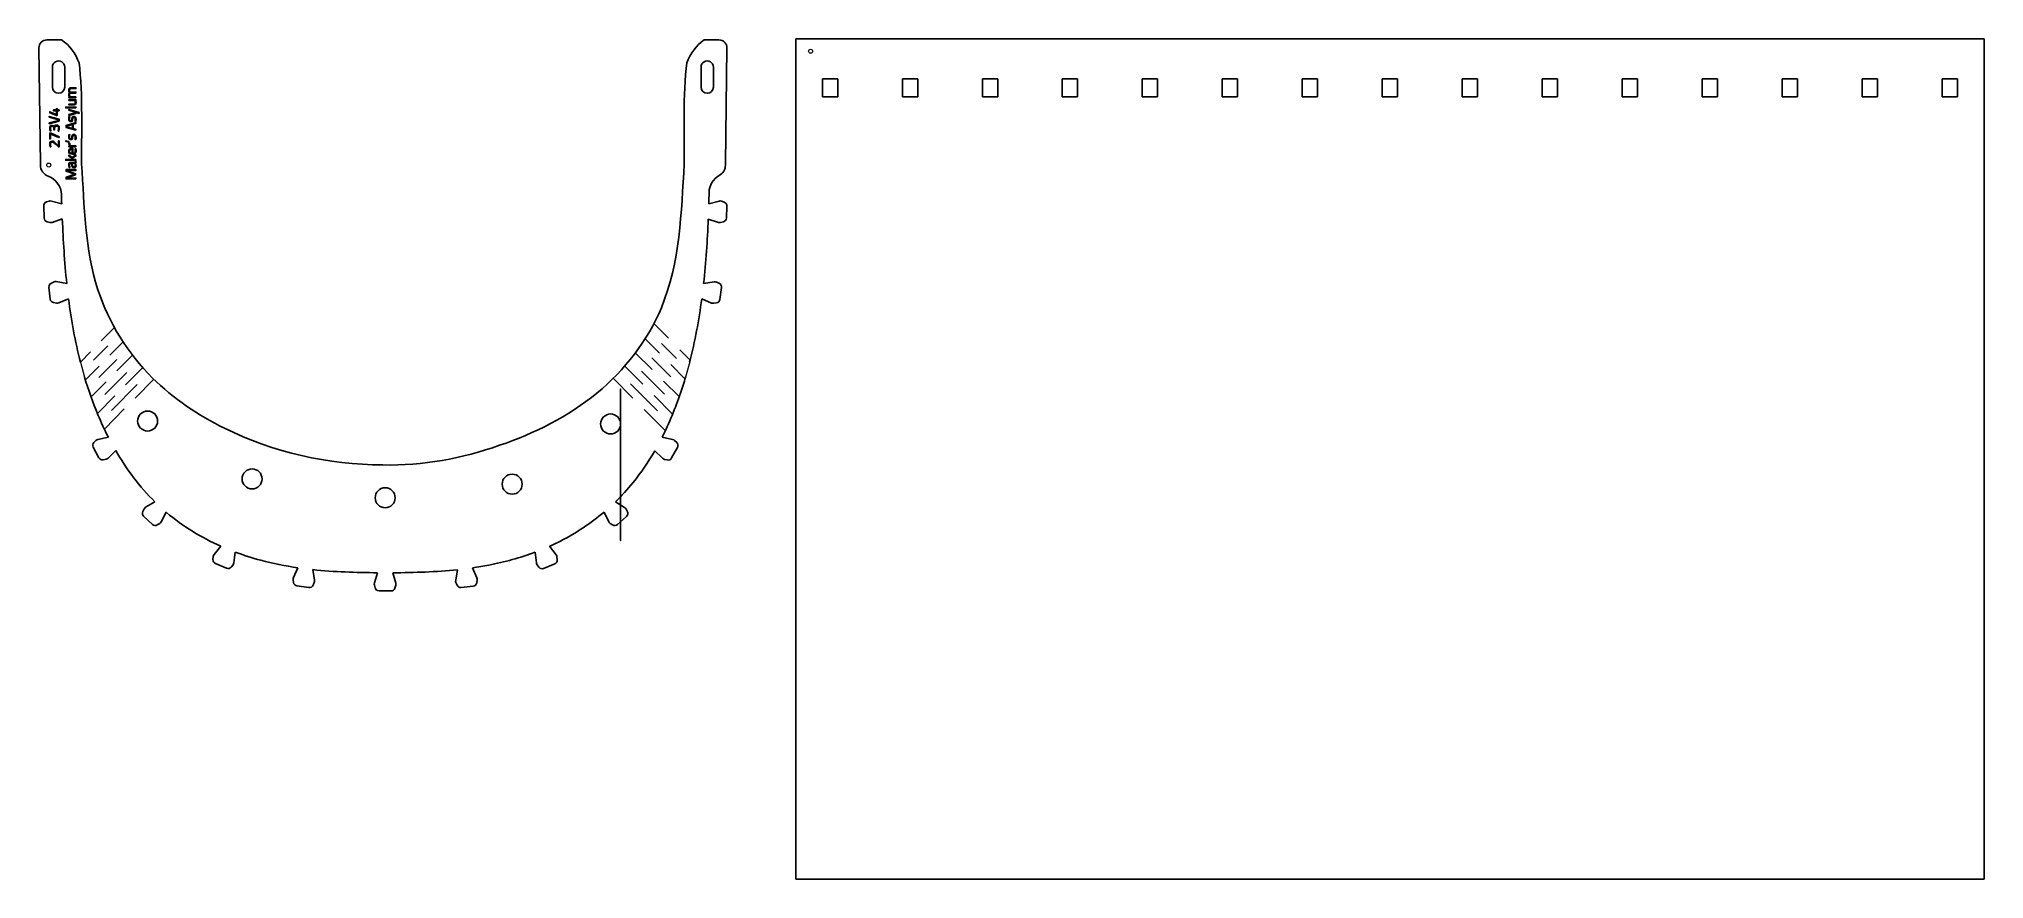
# Model space of a CAD drawing. Header units: millimetres. Extents: x -175 to 311, y -106 to 104.
import ezdxf

# ---------------------------------------------------------------- set-up
doc = ezdxf.new("R2010")
doc.units = ezdxf.units.MM
doc.header["$MEASUREMENT"] = 0
doc.layers.add('Layer 1', color=7, linetype='Continuous')

msp = doc.modelspace()

# ---------------------------------------------------------------- linework, layer by layer
at = {"layer": 'Layer 1', "color": 250, "lineweight": 18}
for centre in [(17.9059, 100.6683), (-172.509, 72.2178)]:
    msp.add_ellipse(centre, major_axis=(0, 0.5), ratio=1, dxfattribs=at)
at = {"layer": 'Layer 1', "lineweight": 25}
for points, knots in [([(-172.9676, 103.4882), (-173.5025, 103.4882), (-174.0152, 103.274), (-174.3909, 102.8933), (-174.3909, 102.8933), (-174.7667, 102.5126), (-174.9744, 101.9972), (-174.9674, 101.4624)], [0, 0, 0, 0, 0.33333333, 0.33333333, 0.33333333, 0.33333333, 1, 1, 1, 1]), ([(-3.0201, 101.4624), (-3.0132, 101.9972), (-3.2208, 102.5126), (-3.5966, 102.8933), (-3.5966, 102.8933), (-3.9724, 103.274), (-4.485, 103.4882), (-5.0199, 103.4882)], [0, 0, 0, 0, 0.33333333, 0.33333333, 0.33333333, 0.33333333, 1, 1, 1, 1]), ([(-168.5005, 96.7068), (-168.5005, 97.2611), (-168.7962, 97.7733), (-169.2762, 98.0504), (-169.2762, 98.0504), (-169.7562, 98.3275), (-170.3476, 98.3275), (-170.8276, 98.0504), (-170.8276, 98.0504), (-171.3076, 97.7733), (-171.6033, 97.2611), (-171.6033, 96.7068)], [0, 0, 0, 0, 0.25, 0.25, 0.25, 0.25, 0.5, 0.5, 0.5, 0.5, 1, 1, 1, 1]), ([(-6.3843, 96.7068), (-6.3843, 97.2611), (-6.68, 97.7733), (-7.16, 98.0504), (-7.16, 98.0504), (-7.64, 98.3275), (-8.2314, 98.3275), (-8.7114, 98.0504), (-8.7114, 98.0504), (-9.1914, 97.7733), (-9.4871, 97.2611), (-9.4871, 96.7068)], [0, 0, 0, 0, 0.25, 0.25, 0.25, 0.25, 0.5, 0.5, 0.5, 0.5, 1, 1, 1, 1]), ([(-171.6033, 91.7068), (-171.6033, 90.85), (-170.9087, 90.1555), (-170.0519, 90.1554), (-170.0519, 90.1554), (-169.1951, 90.1554), (-168.5005, 90.85), (-168.5005, 91.7068)], [0, 0, 0, 0, 0.33333333, 0.33333333, 0.33333333, 0.33333333, 1, 1, 1, 1]), ([(-9.4871, 91.7068), (-9.4871, 90.85), (-8.7925, 90.1555), (-7.9357, 90.1554), (-7.9357, 90.1554), (-7.0789, 90.1554), (-6.3843, 90.85), (-6.3843, 91.7068)], [0, 0, 0, 0, 0.33333333, 0.33333333, 0.33333333, 0.33333333, 1, 1, 1, 1]), ([(-164.2961, 72.4776), (-163.6235, 61.9925), (-163.5053, 51.1056), (-160.2226, 41.0421), (-160.2226, 41.0421), (-157.5369, 32.809), (-152.7331, 25.1271), (-146.5617, 18.9753), (-146.5617, 18.9753), (-141.3492, 13.7795), (-135.161, 9.6752), (-128.5853, 6.431), (-128.5853, 6.431), (-116.3174, 0.3787), (-102.7004, -2.6804), (-88.9938, -2.734)], [0, 0, 0, 0, 0.2, 0.2, 0.2, 0.2, 0.4, 0.4, 0.4, 0.4, 0.6, 0.6, 0.6, 0.6, 1, 1, 1, 1]), ([(-13.6915, 72.4776), (-14.4034, 60.4737), (-14.7439, 47.7499), (-19.4093, 36.5581), (-19.4093, 36.5581), (-22.8332, 28.3445), (-28.5865, 20.956), (-35.5156, 15.2287), (-35.5156, 15.2287), (-42.6706, 9.3147), (-51.0792, 5.1721), (-59.8252, 2.1617), (-59.8252, 2.1617), (-69.2354, -1.0772), (-79.0362, -3.0053), (-88.9938, -2.734)], [0, 0, 0, 0, 0.2, 0.2, 0.2, 0.2, 0.4, 0.4, 0.4, 0.4, 0.6, 0.6, 0.6, 0.6, 1, 1, 1, 1]), ([(-29.5919, 7.4976), (-29.5919, 8.8783), (-30.7112, 9.9975), (-32.0919, 9.9975), (-32.0919, 9.9975), (-33.4726, 9.9976), (-34.5919, 8.8783), (-34.5919, 7.4976), (-34.5919, 7.4976), (-34.5919, 6.1169), (-33.4726, 4.9976), (-32.0919, 4.9976), (-32.0919, 4.9976), (-30.7112, 4.9976), (-29.5919, 6.1168), (-29.5919, 7.4975), (-29.5919, 48.9185), (-29.5919, -75.3444), (-29.5919, 7.4976)], [0, 0, 0, 0, 0.2, 0.2, 0.2, 0.2, 0.4, 0.4, 0.4, 0.4, 0.6, 0.6, 0.6, 0.6, 1, 1, 1, 1.0001, 1.0001, 1.0001, 1.0001]), ([(-163.5796, 19.2255), (-162.6329, 16.0365), (-161.5241, 12.8916), (-160.2226, 9.8046), (-160.2226, 9.8046), (-159.4262, 7.9157), (-158.5577, 6.0486), (-157.615, 4.218)], [0, 0, 0, 0, 0.33333333, 0.33333333, 0.33333333, 0.33333333, 1, 1, 1, 1]), ([(-19.2192, 4.1821), (-17.4235, 7.741), (-15.9132, 11.4558), (-14.6319, 15.2287), (-14.6319, 15.2287), (-14.1809, 16.5568), (-13.7583, 17.8921), (-13.3623, 19.2339)], [0, 0, 0, 0, 0.33333333, 0.33333333, 0.33333333, 0.33333333, 1, 1, 1, 1]), ([(-145.3032, 8.2337), (-145.3032, 9.6145), (-146.4224, 10.7337), (-147.8032, 10.7338), (-147.8032, 10.7338), (-149.1839, 10.7338), (-150.3032, 9.6145), (-150.3032, 8.2338), (-150.3032, 8.2338), (-150.3032, 6.853), (-149.1839, 5.7337), (-147.8032, 5.7337), (-147.8032, 5.7337), (-146.4225, 5.7337), (-145.3032, 6.853), (-145.3032, 8.2337)], [0, 0, 0, 0, 0.2, 0.2, 0.2, 0.2, 0.4, 0.4, 0.4, 0.4, 0.6, 0.6, 0.6, 0.6, 1, 1, 1, 1]), ([(-30.8911, -11.9426), (-29.3257, -10.4281), (-27.8502, -8.8247), (-26.4787, -7.1421), (-26.4787, -7.1421), (-24.4447, -4.6466), (-22.6394, -1.9767), (-21.0331, 0.8158)], [0, 0, 0, 0, 0.33333333, 0.33333333, 0.33333333, 0.33333333, 1, 1, 1, 1]), ([(-119.1976, -6.2303), (-119.1976, -4.8495), (-120.3169, -3.7302), (-121.6976, -3.7302), (-121.6976, -3.7302), (-123.0783, -3.7302), (-124.1976, -4.8495), (-124.1976, -6.2302), (-124.1976, -6.2302), (-124.1976, -7.611), (-123.0784, -8.7303), (-121.6976, -8.7303), (-121.6976, -8.7303), (-120.3169, -8.7303), (-119.1976, -7.611), (-119.1976, -6.2303)], [0, 0, 0, 0, 0.2, 0.2, 0.2, 0.2, 0.4, 0.4, 0.4, 0.4, 0.6, 0.6, 0.6, 0.6, 1, 1, 1, 1]), ([(-85.9379, -10.9388), (-85.9379, -9.5581), (-87.0572, -8.4389), (-88.4379, -8.4389), (-88.4379, -8.4389), (-89.8186, -8.4388), (-90.9379, -9.5581), (-90.9379, -10.9388), (-90.9379, -10.9388), (-90.9379, -12.3195), (-89.8186, -13.4388), (-88.4379, -13.4388), (-88.4379, -13.4388), (-87.0572, -13.4388), (-85.9379, -12.3195), (-85.9379, -10.9388)], [0, 0, 0, 0, 0.2, 0.2, 0.2, 0.2, 0.4, 0.4, 0.4, 0.4, 0.6, 0.6, 0.6, 0.6, 1, 1, 1, 1]), ([(-54.1929, -7.5453), (-54.1929, -6.1646), (-55.3122, -5.0453), (-56.6929, -5.0453), (-56.6929, -5.0453), (-58.0736, -5.0453), (-59.1929, -6.1646), (-59.1929, -7.5453), (-59.1929, -7.5453), (-59.1929, -8.926), (-58.0736, -10.0452), (-56.6929, -10.0453), (-56.6929, -10.0453), (-55.3122, -10.0453), (-54.1929, -8.926), (-54.1929, -7.5453)], [0, 0, 0, 0, 0.2, 0.2, 0.2, 0.2, 0.4, 0.4, 0.4, 0.4, 0.6, 0.6, 0.6, 0.6, 1, 1, 1, 1]), ([(-143.1832, -14.5469), (-143.152, -14.5735), (-143.1208, -14.6), (-143.0896, -14.6265), (-143.0896, -14.6265), (-139.0264, -18.0751), (-134.399, -20.8745), (-129.4881, -23.0556)], [0, 0, 0, 0, 0.33333333, 0.33333333, 0.33333333, 0.33333333, 1, 1, 1, 1]), ([(-47.3788, -23.0828), (-46.4571, -22.6705), (-45.5454, -22.2347), (-44.6452, -21.7745), (-44.6452, -21.7745), (-40.7518, -19.7838), (-37.0734, -17.3351), (-33.7247, -14.5051)], [0, 0, 0, 0, 0.33333333, 0.33333333, 0.33333333, 0.33333333, 1, 1, 1, 1]), ([(-125.9501, -24.5034), (-123.8406, -25.2959), (-121.6929, -25.9809), (-119.5278, -26.5607), (-119.5278, -26.5607), (-116.4807, -27.3766), (-113.3991, -27.9841), (-110.2939, -28.4349)], [0, 0, 0, 0, 0.33333333, 0.33333333, 0.33333333, 0.33333333, 1, 1, 1, 1]), ([(-66.575, -28.4526), (-65.2304, -28.2576), (-63.8896, -28.033), (-62.5534, -27.7745), (-62.5534, -27.7745), (-58.6033, -27.0104), (-54.6931, -25.9504), (-50.9148, -24.5334)], [0, 0, 0, 0, 0.33333333, 0.33333333, 0.33333333, 0.33333333, 1, 1, 1, 1])]:
    msp.add_open_spline(points, degree=3, knots=knots, dxfattribs=at)
for points in [[(-172.9676, 103.4882), (-172.9676, 103.4882), (-169.2883, 103.4882), (-169.2883, 103.4882)], [(-169.2883, 103.4882), (-167.2472, 102.0293), (-165.8008, 100.124), (-164.9489, 97.7723)], [(-8.6993, 103.4882), (-10.7403, 102.0293), (-12.1868, 100.124), (-13.0387, 97.7723)], [(-5.0199, 103.4882), (-5.0199, 103.4882), (-8.6993, 103.4882), (-8.6993, 103.4882)], [(14.1781, 103.7444), (14.1781, 103.7444), (14.1781, -106.2556), (14.1781, -106.2556)], [(311.1781, 103.7444), (311.1781, 103.7444), (14.1781, 103.7444), (14.1781, 103.7444)], [(311.1781, -106.2556), (311.1781, -106.2556), (311.1781, 103.7444), (311.1781, 103.7444)], [(-174.5923, 72.4779), (-174.5923, 72.4779), (-174.9674, 101.4624), (-174.9674, 101.4624)], [(-164.2961, 72.4776), (-164.3944, 79.0048), (-163.9332, 90.1755), (-164.9489, 97.7723)], [(-13.6915, 72.4776), (-13.5932, 79.0048), (-14.0544, 90.1755), (-13.0387, 97.7723)], [(-3.3953, 72.4779), (-3.3953, 72.4779), (-3.0201, 101.4624), (-3.0201, 101.4624)], [(-171.6033, 91.7068), (-171.6033, 91.7068), (-171.6033, 96.7068), (-171.6033, 96.7068)], [(-168.5005, 91.7068), (-168.5005, 91.7068), (-168.5005, 96.7068), (-168.5005, 96.7068)], [(-9.4871, 91.7068), (-9.4871, 91.7068), (-9.4871, 96.7068), (-9.4871, 96.7068)], [(-6.3843, 91.7068), (-6.3843, 91.7068), (-6.3843, 96.7068), (-6.3843, 96.7068)], [(24.6681, 93.7444), (24.6681, 93.7444), (20.8381, 93.7444), (20.8381, 93.7444)], [(20.8381, 93.7444), (20.8381, 93.7444), (20.8381, 89.2444), (20.8381, 89.2444)], [(24.6681, 89.2444), (24.6681, 89.2444), (24.6681, 93.7444), (24.6681, 93.7444)], [(44.6574, 93.7444), (44.6574, 93.7444), (40.8274, 93.7444), (40.8274, 93.7444)], [(40.8274, 93.7444), (40.8274, 93.7444), (40.8274, 89.2444), (40.8274, 89.2444)], [(44.6574, 89.2444), (44.6574, 89.2444), (44.6574, 93.7444), (44.6574, 93.7444)], [(64.6467, 93.7444), (64.6467, 93.7444), (60.8167, 93.7444), (60.8167, 93.7444)], [(60.8167, 93.7444), (60.8167, 93.7444), (60.8167, 89.2444), (60.8167, 89.2444)], [(64.6467, 89.2444), (64.6467, 89.2444), (64.6467, 93.7444), (64.6467, 93.7444)], [(84.636, 93.7444), (84.636, 93.7444), (80.806, 93.7444), (80.806, 93.7444)], [(80.806, 93.7444), (80.806, 93.7444), (80.806, 89.2444), (80.806, 89.2444)], [(84.636, 89.2444), (84.636, 89.2444), (84.636, 93.7444), (84.636, 93.7444)], [(104.6253, 93.7444), (104.6253, 93.7444), (100.7953, 93.7444), (100.7953, 93.7444)], [(100.7953, 93.7444), (100.7953, 93.7444), (100.7953, 89.2444), (100.7953, 89.2444)], [(104.6253, 89.2444), (104.6253, 89.2444), (104.6253, 93.7444), (104.6253, 93.7444)], [(124.6145, 93.7444), (124.6145, 93.7444), (120.7845, 93.7444), (120.7845, 93.7444)], [(120.7845, 93.7444), (120.7845, 93.7444), (120.7845, 89.2444), (120.7845, 89.2444)], [(124.6145, 89.2444), (124.6145, 89.2444), (124.6145, 93.7444), (124.6145, 93.7444)], [(144.6038, 93.7444), (144.6038, 93.7444), (140.7738, 93.7444), (140.7738, 93.7444)], [(140.7738, 93.7444), (140.7738, 93.7444), (140.7738, 89.2444), (140.7738, 89.2444)], [(144.6038, 89.2444), (144.6038, 89.2444), (144.6038, 93.7444), (144.6038, 93.7444)], [(164.5931, 93.7444), (164.5931, 93.7444), (160.7631, 93.7444), (160.7631, 93.7444)], [(160.7631, 93.7444), (160.7631, 93.7444), (160.7631, 89.2444), (160.7631, 89.2444)], [(164.5931, 89.2444), (164.5931, 89.2444), (164.5931, 93.7444), (164.5931, 93.7444)], [(184.5824, 93.7444), (184.5824, 93.7444), (180.7524, 93.7444), (180.7524, 93.7444)], [(180.7524, 93.7444), (180.7524, 93.7444), (180.7524, 89.2444), (180.7524, 89.2444)], [(184.5824, 89.2444), (184.5824, 89.2444), (184.5824, 93.7444), (184.5824, 93.7444)], [(204.5717, 93.7444), (204.5717, 93.7444), (200.7417, 93.7444), (200.7417, 93.7444)], [(200.7417, 93.7444), (200.7417, 93.7444), (200.7417, 89.2444), (200.7417, 89.2444)], [(204.5717, 89.2444), (204.5717, 89.2444), (204.5717, 93.7444), (204.5717, 93.7444)], [(224.561, 93.7444), (224.561, 93.7444), (220.731, 93.7444), (220.731, 93.7444)], [(220.731, 93.7444), (220.731, 93.7444), (220.731, 89.2444), (220.731, 89.2444)], [(224.561, 89.2444), (224.561, 89.2444), (224.561, 93.7444), (224.561, 93.7444)], [(244.5503, 93.7444), (244.5503, 93.7444), (240.7203, 93.7444), (240.7203, 93.7444)], [(240.7203, 93.7444), (240.7203, 93.7444), (240.7203, 89.2444), (240.7203, 89.2444)], [(244.5503, 89.2444), (244.5503, 89.2444), (244.5503, 93.7444), (244.5503, 93.7444)], [(264.5395, 93.7444), (264.5395, 93.7444), (260.7095, 93.7444), (260.7095, 93.7444)], [(260.7095, 93.7444), (260.7095, 93.7444), (260.7095, 89.2444), (260.7095, 89.2444)], [(264.5395, 89.2444), (264.5395, 89.2444), (264.5395, 93.7444), (264.5395, 93.7444)], [(284.5288, 93.7444), (284.5288, 93.7444), (280.6988, 93.7444), (280.6988, 93.7444)], [(280.6988, 93.7444), (280.6988, 93.7444), (280.6988, 89.2444), (280.6988, 89.2444)], [(284.5288, 89.2444), (284.5288, 89.2444), (284.5288, 93.7444), (284.5288, 93.7444)], [(304.5181, 93.7444), (304.5181, 93.7444), (300.6881, 93.7444), (300.6881, 93.7444)], [(300.6881, 93.7444), (300.6881, 93.7444), (300.6881, 89.2444), (300.6881, 89.2444)], [(304.5181, 89.2444), (304.5181, 89.2444), (304.5181, 93.7444), (304.5181, 93.7444)], [(20.8381, 89.2444), (20.8381, 89.2444), (24.6681, 89.2444), (24.6681, 89.2444)], [(40.8274, 89.2444), (40.8274, 89.2444), (44.6574, 89.2444), (44.6574, 89.2444)], [(60.8167, 89.2444), (60.8167, 89.2444), (64.6467, 89.2444), (64.6467, 89.2444)], [(80.806, 89.2444), (80.806, 89.2444), (84.636, 89.2444), (84.636, 89.2444)], [(100.7953, 89.2444), (100.7953, 89.2444), (104.6253, 89.2444), (104.6253, 89.2444)], [(120.7845, 89.2444), (120.7845, 89.2444), (124.6145, 89.2444), (124.6145, 89.2444)], [(140.7738, 89.2444), (140.7738, 89.2444), (144.6038, 89.2444), (144.6038, 89.2444)], [(160.7631, 89.2444), (160.7631, 89.2444), (164.5931, 89.2444), (164.5931, 89.2444)], [(180.7524, 89.2444), (180.7524, 89.2444), (184.5824, 89.2444), (184.5824, 89.2444)], [(200.7417, 89.2444), (200.7417, 89.2444), (204.5717, 89.2444), (204.5717, 89.2444)], [(220.731, 89.2444), (220.731, 89.2444), (224.561, 89.2444), (224.561, 89.2444)], [(240.7203, 89.2444), (240.7203, 89.2444), (244.5503, 89.2444), (244.5503, 89.2444)], [(260.7095, 89.2444), (260.7095, 89.2444), (264.5395, 89.2444), (264.5395, 89.2444)], [(280.6988, 89.2444), (280.6988, 89.2444), (284.5288, 89.2444), (284.5288, 89.2444)], [(300.6881, 89.2444), (300.6881, 89.2444), (304.5181, 89.2444), (304.5181, 89.2444)], [(-174.5923, 72.4779), (-174.5923, 72.4779), (-174.5923, 72.2175), (-174.5923, 72.2175)], [(-174.5923, 72.2175), (-174.5923, 70.9586), (-173.8063, 69.8336), (-172.6242, 69.4006)], [(-169.3465, 64.8624), (-169.4104, 66.9023), (-170.7078, 68.6986), (-172.6242, 69.4006)], [(-4.9264, 69.6018), (-6.4665, 68.7369), (-7.436, 67.1237), (-7.4769, 65.3579)], [(-4.9264, 69.6018), (-3.9807, 70.1328), (-3.3953, 71.1329), (-3.3953, 72.2175)], [(-3.3953, 72.4779), (-3.3953, 72.4779), (-3.3953, 72.2175), (-3.3953, 72.2175)], [(-173.0881, 62.9842), (-173.0881, 62.9842), (-172.3988, 63.207), (-172.3988, 63.207)], [(-171.8425, 63.2241), (-172.0258, 63.2711), (-172.2187, 63.2652), (-172.3988, 63.207)], [(-171.8425, 63.2241), (-171.8425, 63.2241), (-169.2707, 62.5593), (-169.2707, 62.5593)], [(-169.2707, 62.5593), (-169.2973, 63.3269), (-169.3224, 64.0947), (-169.3465, 64.8624)], [(-7.5507, 62.5555), (-7.5229, 63.4905), (-7.4985, 64.4247), (-7.4769, 65.3579)], [(-4.9587, 63.2079), (-4.9587, 63.2079), (-7.5507, 62.5555), (-7.5507, 62.5555)], [(-4.4025, 63.1882), (-4.5823, 63.2472), (-4.7752, 63.2541), (-4.9587, 63.2079)], [(-173.0897, 62.9836), (-173.5136, 62.8458), (-173.795, 62.444), (-173.7798, 61.9986)], [(-173.7798, 61.9986), (-173.7798, 61.9986), (-173.677, 58.9829), (-173.677, 58.9829)], [(-173.677, 58.9829), (-173.6618, 58.5368), (-173.3528, 58.1547), (-172.9197, 58.0467)], [(-173.0881, 62.9842), (-173.0881, 62.9842), (-173.0897, 62.9836), (-173.0897, 62.9836)], [(-171.6607, 57.8921), (-171.6607, 57.8921), (-169.1242, 58.7312), (-169.1242, 58.7312)], [(-169.1242, 58.7312), (-168.8972, 53.3684), (-168.5671, 47.9742), (-168.0045, 42.6077)], [(-8.8447, 42.6013), (-8.2533, 47.9587), (-7.9015, 53.3468), (-7.6843, 58.7216)], [(-7.6843, 58.7216), (-7.6843, 58.7216), (-5.1666, 57.8754), (-5.1666, 57.8754)], [(-3.7143, 62.9621), (-3.7143, 62.9621), (-4.4025, 63.1882), (-4.4025, 63.1882)], [(-3.9042, 58.0259), (-3.4714, 58.1325), (-3.1615, 58.5127), (-3.1442, 58.958)], [(-3.0271, 61.9732), (-3.0098, 62.4193), (-3.2902, 62.8227), (-3.7143, 62.9621)], [(-3.1442, 58.958), (-3.1442, 58.958), (-3.0271, 61.9732), (-3.0271, 61.9732)], [(-172.9197, 58.0467), (-172.9197, 58.0467), (-172.2168, 57.8713), (-172.2168, 57.8713)], [(-172.2168, 57.8713), (-172.0332, 57.8255), (-171.8404, 57.8327), (-171.6607, 57.8921)], [(-5.1666, 57.8754), (-4.9867, 57.8149), (-4.7932, 57.8068), (-4.6088, 57.8523)], [(-4.6088, 57.8523), (-4.6088, 57.8523), (-3.9042, 58.0259), (-3.9042, 58.0259)], [(-171.8511, 42.7324), (-172.2631, 42.5624), (-172.5129, 42.1402), (-172.4635, 41.6972)], [(-172.4635, 41.6972), (-172.4635, 41.6972), (-172.1292, 38.6983), (-172.1292, 38.6983)], [(-171.1803, 43.0092), (-171.1803, 43.0092), (-171.8511, 42.7324), (-171.8511, 42.7324)], [(-170.6253, 43.0696), (-170.8123, 43.1026), (-171.0048, 43.0816), (-171.1803, 43.0092)], [(-168.0045, 42.6077), (-168.0045, 42.6077), (-170.6253, 43.0696), (-170.6253, 43.0696)], [(-6.2004, 43.0292), (-6.2004, 43.0292), (-8.8447, 42.6013), (-8.8447, 42.6013)], [(-5.648, 42.9617), (-5.822, 43.036), (-6.0136, 43.0594), (-6.2004, 43.0292)], [(-4.9817, 42.6773), (-4.9817, 42.6773), (-5.648, 42.9617), (-5.648, 42.9617)], [(-4.3822, 41.633), (-4.3266, 42.0759), (-4.5712, 42.502), (-4.9817, 42.6773)], [(-4.7582, 38.639), (-4.7582, 38.639), (-4.3822, 41.633), (-4.3822, 41.633)], [(-172.1292, 38.6983), (-172.0798, 38.2547), (-171.7423, 37.8976), (-171.3022, 37.8231)], [(-171.3022, 37.8231), (-171.3022, 37.8231), (-170.5879, 37.7023), (-170.5879, 37.7023)], [(-170.5879, 37.7023), (-170.4013, 37.6707), (-170.2096, 37.6927), (-170.035, 37.7658)], [(-170.035, 37.7658), (-170.035, 37.7658), (-167.5638, 38.8001), (-167.5638, 38.8001)], [(-167.5638, 38.8001), (-166.883, 33.4437), (-165.9383, 28.1292), (-164.5998, 22.9158)], [(-12.3423, 22.9251), (-10.9953, 28.1448), (-10.0187, 33.4499), (-9.3071, 38.7963)], [(-9.3071, 38.7963), (-9.3071, 38.7963), (-6.8663, 37.7343), (-6.8663, 37.7343)], [(-6.8663, 37.7343), (-6.6921, 37.6586), (-6.5001, 37.6339), (-6.3125, 37.6633)], [(-6.3125, 37.6633), (-6.3125, 37.6633), (-5.5956, 37.7757), (-5.5956, 37.7757)], [(-5.5956, 37.7757), (-5.1552, 37.8447), (-4.8137, 38.1968), (-4.7582, 38.639)], [(-12.3319, 22.9252), (-12.3319, 22.9252), (-12.3423, 22.9251), (-12.3423, 22.9251)], [(-161.2401, 2.8833), (-161.5578, 2.5708), (-161.6304, 2.0856), (-161.418, 1.6938)], [(-161.418, 1.6938), (-161.418, 1.6938), (-159.98, -0.959), (-159.98, -0.959)], [(-160.7227, 3.3921), (-160.7227, 3.3921), (-161.2401, 2.8833), (-161.2401, 2.8833)], [(-160.2312, 3.657), (-160.4168, 3.6171), (-160.5873, 3.5253), (-160.7227, 3.3921)], [(-157.615, 4.218), (-157.615, 4.218), (-160.2312, 3.657), (-160.2312, 3.657)], [(-157.6888, -1.0351), (-157.6888, -1.0351), (-155.7778, 0.8633), (-155.7778, 0.8633)], [(-155.7778, 0.8633), (-153.0523, -3.8203), (-149.8034, -8.186), (-145.9928, -11.9613)], [(-21.0331, 0.8158), (-21.0331, 0.8158), (-19.1361, -1.0746), (-19.1361, -1.0746)], [(-16.5854, 3.613), (-16.5854, 3.613), (-19.2192, 4.1821), (-19.2192, 4.1821)], [(-16.8432, -1.0008), (-16.8432, -1.0008), (-15.4014, 1.6499), (-15.4014, 1.6499)], [(-16.0956, 3.3487), (-16.2305, 3.4814), (-16.4004, 3.573), (-16.5854, 3.613)], [(-15.5789, 2.8409), (-15.5789, 2.8409), (-16.0956, 3.3487), (-16.0956, 3.3487)], [(-15.4014, 1.6499), (-15.1882, 2.042), (-15.2606, 2.528), (-15.5789, 2.8409)], [(-159.98, -0.959), (-159.7673, -1.3514), (-159.3202, -1.5553), (-158.8845, -1.4587)], [(-158.8845, -1.4587), (-158.8845, -1.4587), (-158.1772, -1.302), (-158.1772, -1.302)], [(-158.1772, -1.302), (-157.9924, -1.261), (-157.8231, -1.1685), (-157.6888, -1.0351)], [(-19.1361, -1.0746), (-19.0016, -1.2086), (-18.8317, -1.3016), (-18.6463, -1.3426)], [(-18.6463, -1.3426), (-18.6463, -1.3426), (-17.9378, -1.4994), (-17.9378, -1.4994)], [(-17.9378, -1.4994), (-17.5026, -1.5957), (-17.0562, -1.3924), (-16.8432, -1.0008)], [(-149.0098, -14.3917), (-149.2108, -14.7895), (-149.1243, -15.2724), (-148.7977, -15.5756)], [(-148.6825, -13.7441), (-148.6825, -13.7441), (-149.0098, -14.3917), (-149.0098, -14.3917)], [(-148.3016, -13.3359), (-148.4647, -13.433), (-148.5968, -13.5746), (-148.6825, -13.7441)], [(-145.9928, -11.9613), (-145.9928, -11.9613), (-148.3016, -13.3359), (-148.3016, -13.3359)], [(-144.3913, -16.9676), (-144.3913, -16.9676), (-143.1832, -14.5469), (-143.1832, -14.5469)], [(-33.7247, -14.5051), (-33.7247, -14.5051), (-32.5683, -16.9268), (-32.5683, -16.9268)], [(-28.5944, -13.3649), (-28.5944, -13.3649), (-30.8911, -11.9426), (-30.8911, -11.9426)], [(-28.2215, -13.778), (-28.3042, -13.6078), (-28.4335, -13.4646), (-28.5944, -13.3649)], [(-27.9049, -14.4296), (-27.9049, -14.4296), (-28.2215, -13.778), (-28.2215, -13.778)], [(-28.1367, -15.6112), (-27.8044, -15.3132), (-27.7098, -14.831), (-27.9049, -14.4296)], [(-148.7977, -15.5756), (-148.7977, -15.5756), (-146.5863, -17.6287), (-146.5863, -17.6287)], [(-146.5863, -17.6287), (-146.2592, -17.9324), (-145.7704, -17.9825), (-145.3885, -17.7516)], [(-145.3885, -17.7516), (-145.3885, -17.7516), (-144.7686, -17.3767), (-144.7686, -17.3767)], [(-144.7686, -17.3767), (-144.6067, -17.2788), (-144.4758, -17.1369), (-144.3913, -16.9676)], [(-32.5683, -16.9268), (-32.4865, -17.0982), (-32.3576, -17.2427), (-32.1966, -17.3435)], [(-32.1966, -17.3435), (-32.1966, -17.3435), (-31.5816, -17.7286), (-31.5816, -17.7286)], [(-31.5816, -17.7286), (-31.2039, -17.9652), (-30.7151, -17.9232), (-30.3833, -17.6256)], [(-30.3833, -17.6256), (-30.3833, -17.6256), (-28.1367, -15.6112), (-28.1367, -15.6112)], [(-129.4881, -23.0556), (-129.4881, -23.0556), (-131.1689, -25.1428), (-131.1689, -25.1428)], [(-45.7021, -25.1977), (-45.7021, -25.1977), (-47.3788, -23.0828), (-47.3788, -23.0828)], [(-131.4649, -26.3792), (-131.5148, -26.8221), (-131.2655, -27.2446), (-130.8537, -27.415)], [(-131.3837, -25.6581), (-131.3837, -25.6581), (-131.4649, -26.3792), (-131.4649, -26.3792)], [(-131.1689, -25.1428), (-131.2879, -25.2906), (-131.3625, -25.4694), (-131.3837, -25.6581)], [(-130.8537, -27.415), (-130.8537, -27.415), (-128.0656, -28.5691), (-128.0656, -28.5691)], [(-128.0656, -28.5691), (-127.6532, -28.7399), (-127.1776, -28.6166), (-126.9, -28.267)], [(-126.9, -28.267), (-126.9, -28.267), (-126.4495, -27.6997), (-126.4495, -27.6997)], [(-126.4495, -27.6997), (-126.3319, -27.5515), (-126.2586, -27.3729), (-126.2384, -27.1848)], [(-126.2384, -27.1848), (-126.2384, -27.1848), (-125.9501, -24.5034), (-125.9501, -24.5034)], [(-110.2939, -28.4349), (-110.2939, -28.4349), (-111.3678, -30.8794), (-111.3678, -30.8794)], [(-106.4951, -28.9105), (-101.1516, -29.4785), (-95.7524, -29.6491), (-90.353, -29.6814)], [(-106.0753, -31.5639), (-106.0753, -31.5639), (-106.4951, -28.9105), (-106.4951, -28.9105)], [(-86.5167, -29.6837), (-81.1112, -29.6578), (-75.7168, -29.4929), (-70.3739, -28.9272)], [(-70.3739, -28.9272), (-70.3739, -28.9272), (-70.8138, -31.5599), (-70.8138, -31.5599)], [(-65.5154, -30.9223), (-65.5154, -30.9223), (-66.575, -28.4526), (-66.575, -28.4526)], [(-50.9148, -24.5334), (-50.9148, -24.5334), (-50.6485, -27.2008), (-50.6485, -27.2008)], [(-50.6485, -27.2008), (-50.6296, -27.3898), (-50.5574, -27.5694), (-50.4402, -27.7188)], [(-50.4402, -27.7188), (-50.4402, -27.7188), (-49.9922, -28.2897), (-49.9922, -28.2897)], [(-49.9922, -28.2897), (-49.7171, -28.6404), (-49.2431, -28.7666), (-48.83, -28.5992)], [(-48.83, -28.5992), (-48.83, -28.5992), (-46.0333, -27.4661), (-46.0333, -27.4661)], [(-46.0333, -27.4661), (-45.6196, -27.2985), (-45.3671, -26.877), (-45.4145, -26.4331)], [(-45.4914, -25.7128), (-45.5115, -25.5246), (-45.5846, -25.346), (-45.7021, -25.1977)], [(-45.4145, -26.4331), (-45.4145, -26.4331), (-45.4914, -25.7128), (-45.4914, -25.7128)], [(-111.3678, -30.8794), (-111.4442, -31.0532), (-111.4695, -31.2452), (-111.4407, -31.4329)], [(-111.4407, -31.4329), (-111.4407, -31.4329), (-111.3309, -32.1502), (-111.3309, -32.1502)], [(-111.3309, -32.1502), (-111.2635, -32.5908), (-110.9126, -32.9336), (-110.4705, -32.9907)], [(-110.4705, -32.9907), (-110.4705, -32.9907), (-107.4779, -33.3772), (-107.4779, -33.3772)], [(-107.4779, -33.3772), (-107.0352, -33.4343), (-106.6082, -33.1912), (-106.4315, -32.7813)], [(-106.4315, -32.7813), (-106.4315, -32.7813), (-106.1447, -32.1161), (-106.1447, -32.1161)], [(-106.1447, -32.1161), (-106.0698, -31.9423), (-106.0457, -31.7508), (-106.0753, -31.5639)], [(-91.1127, -32.2262), (-91.167, -32.4081), (-91.1684, -32.6017), (-91.1168, -32.7845)], [(-91.1168, -32.7845), (-91.1168, -32.7845), (-90.9192, -33.4827), (-90.9192, -33.4827)], [(-90.353, -29.6814), (-90.353, -29.6814), (-91.1127, -32.2262), (-91.1127, -32.2262)], [(-90.9192, -33.4827), (-90.7979, -33.9116), (-90.4073, -34.2084), (-89.9616, -34.2105)], [(-86.9442, -34.2245), (-86.4978, -34.2266), (-86.1041, -33.9326), (-85.9794, -33.504)], [(-85.7762, -32.2519), (-85.7762, -32.2519), (-86.5167, -29.6837), (-86.5167, -29.6837)], [(-85.9794, -33.504), (-85.9794, -33.504), (-85.7769, -32.8085), (-85.7769, -32.8085)], [(-85.7769, -32.8085), (-85.724, -32.6267), (-85.7238, -32.4338), (-85.7762, -32.2519)], [(-70.8138, -31.5599), (-70.8451, -31.7471), (-70.8224, -31.9395), (-70.7484, -32.1143)], [(-70.7484, -32.1143), (-70.7484, -32.1143), (-70.4656, -32.7826), (-70.4656, -32.7826)], [(-70.4656, -32.7826), (-70.2919, -33.1931), (-69.8675, -33.4391), (-69.425, -33.3858)], [(-69.425, -33.3858), (-69.425, -33.3858), (-66.4292, -33.0247), (-66.4292, -33.0247)], [(-66.4292, -33.0247), (-65.9861, -32.9713), (-65.632, -32.6307), (-65.5614, -32.1899)], [(-65.5614, -32.1899), (-65.5614, -32.1899), (-65.447, -31.4746), (-65.447, -31.4746)], [(-65.447, -31.4746), (-65.4171, -31.2877), (-65.4408, -31.0962), (-65.5154, -30.9223)], [(-89.9616, -34.2105), (-89.9616, -34.2105), (-86.9442, -34.2245), (-86.9442, -34.2245)], [(14.1781, -106.2556), (14.1781, -106.2556), (311.1781, -106.2556), (311.1781, -106.2556)]]:
    msp.add_open_spline(points, degree=3, dxfattribs=at)
at = {"layer": 'Layer 1', "color": 240}
for points, knots in [([(-165.718, 89.303), (-165.718, 89.303), (-165.718, 89.0949), (-165.718, 89.0949), (-165.718, 89.0949), (-165.718, 89.0949), (-167.4819, 89.0949), (-167.4819, 89.0949), (-167.4819, 89.0949), (-167.4819, 89.0949), (-167.4819, 89.303), (-167.4819, 89.303), (-167.4819, 89.303), (-167.4819, 89.303), (-167.3514, 89.303), (-167.3514, 89.303), (-167.3514, 89.303), (-167.4619, 89.4818), (-167.5172, 89.6723), (-167.5172, 89.8745), (-167.5172, 89.8745), (-167.5172, 90.0768), (-167.4549, 90.2203), (-167.3302, 90.3049), (-167.3302, 90.3049), (-167.3819, 90.3896), (-167.426, 90.4925), (-167.4625, 90.6136), (-167.4625, 90.6136), (-167.499, 90.7347), (-167.5172, 90.8435), (-167.5172, 90.9399), (-167.5172, 90.9399), (-167.5172, 91.1751), (-167.4554, 91.3321), (-167.332, 91.4109), (-167.332, 91.4109), (-167.2085, 91.4897), (-166.9798, 91.5291), (-166.6458, 91.5291), (-166.6458, 91.5291), (-166.6458, 91.5291), (-165.718, 91.5291), (-165.718, 91.5291), (-165.718, 91.5291), (-165.718, 91.5291), (-165.718, 91.3209), (-165.718, 91.3209), (-165.718, 91.3209), (-165.718, 91.3209), (-166.6352, 91.3209), (-166.6352, 91.3209), (-166.6352, 91.3209), (-166.9057, 91.3209), (-167.0886, 91.2956), (-167.1838, 91.2451), (-167.1838, 91.2451), (-167.2791, 91.1945), (-167.3267, 91.0846), (-167.3267, 90.9152), (-167.3267, 90.9152), (-167.3267, 90.8306), (-167.3143, 90.7435), (-167.2896, 90.6542), (-167.2896, 90.6542), (-167.2649, 90.5648), (-167.2397, 90.4966), (-167.2138, 90.4496), (-167.2138, 90.4496), (-167.2138, 90.4496), (-167.1785, 90.379), (-167.1785, 90.379), (-167.1785, 90.379), (-167.0891, 90.4143), (-166.908, 90.4319), (-166.6352, 90.4319), (-166.6352, 90.4319), (-166.6352, 90.4319), (-165.718, 90.4319), (-165.718, 90.4319), (-165.718, 90.4319), (-165.718, 90.4319), (-165.718, 90.2203), (-165.718, 90.2203), (-165.718, 90.2203), (-165.718, 90.2203), (-166.6282, 90.2203), (-166.6282, 90.2203), (-166.6282, 90.2203), (-166.9033, 90.2203), (-167.0886, 90.195), (-167.1838, 90.1444), (-167.1838, 90.1444), (-167.2791, 90.0938), (-167.3267, 89.9851), (-167.3267, 89.8181), (-167.3267, 89.8181), (-167.3267, 89.7358), (-167.3143, 89.6517), (-167.2896, 89.5658), (-167.2896, 89.5658), (-167.2649, 89.48), (-167.2397, 89.4147), (-167.2138, 89.3701), (-167.2138, 89.3701), (-167.2138, 89.3701), (-167.1785, 89.303), (-167.1785, 89.303), (-167.1785, 89.303), (-167.1785, 89.303), (-165.718, 89.303), (-165.718, 89.303)], [0, 0, 0, 0, 0.03448276, 0.03448276, 0.03448276, 0.03448276, 0.06896552, 0.06896552, 0.06896552, 0.06896552, 0.10344828, 0.10344828, 0.10344828, 0.10344828, 0.13793103, 0.13793103, 0.13793103, 0.13793103, 0.17241379, 0.17241379, 0.17241379, 0.17241379, 0.20689655, 0.20689655, 0.20689655, 0.20689655, 0.24137931, 0.24137931, 0.24137931, 0.24137931, 0.27586207, 0.27586207, 0.27586207, 0.27586207, 0.31034483, 0.31034483, 0.31034483, 0.31034483, 0.34482759, 0.34482759, 0.34482759, 0.34482759, 0.37931034, 0.37931034, 0.37931034, 0.37931034, 0.4137931, 0.4137931, 0.4137931, 0.4137931, 0.44827586, 0.44827586, 0.44827586, 0.44827586, 0.48275862, 0.48275862, 0.48275862, 0.48275862, 0.51724138, 0.51724138, 0.51724138, 0.51724138, 0.55172414, 0.55172414, 0.55172414, 0.55172414, 0.5862069, 0.5862069, 0.5862069, 0.5862069, 0.62068966, 0.62068966, 0.62068966, 0.62068966, 0.65517241, 0.65517241, 0.65517241, 0.65517241, 0.68965517, 0.68965517, 0.68965517, 0.68965517, 0.72413793, 0.72413793, 0.72413793, 0.72413793, 0.75862069, 0.75862069, 0.75862069, 0.75862069, 0.79310345, 0.79310345, 0.79310345, 0.79310345, 0.82758621, 0.82758621, 0.82758621, 0.82758621, 0.86206897, 0.86206897, 0.86206897, 0.86206897, 0.89655172, 0.89655172, 0.89655172, 0.89655172, 0.93103448, 0.93103448, 0.93103448, 0.93103448, 1, 1, 1, 1]), ([(-167.4819, 88.3576), (-167.4819, 88.3576), (-167.4819, 88.5657), (-167.4819, 88.5657), (-167.4819, 88.5657), (-167.4819, 88.5657), (-165.718, 88.5657), (-165.718, 88.5657), (-165.718, 88.5657), (-165.718, 88.5657), (-165.718, 88.3576), (-165.718, 88.3576), (-165.718, 88.3576), (-165.718, 88.3576), (-165.8485, 88.3576), (-165.8485, 88.3576), (-165.8485, 88.3576), (-165.738, 88.1765), (-165.6827, 87.9954), (-165.6827, 87.8143), (-165.6827, 87.8143), (-165.6827, 87.5744), (-165.7439, 87.4162), (-165.8662, 87.3398), (-165.8662, 87.3398), (-165.9885, 87.2634), (-166.2201, 87.2251), (-166.5611, 87.2251), (-166.5611, 87.2251), (-166.5611, 87.2251), (-167.4819, 87.2251), (-167.4819, 87.2251), (-167.4819, 87.2251), (-167.4819, 87.2251), (-167.4819, 87.4333), (-167.4819, 87.4333), (-167.4819, 87.4333), (-167.4819, 87.4333), (-166.5647, 87.4333), (-166.5647, 87.4333), (-166.5647, 87.4333), (-166.2919, 87.4333), (-166.1084, 87.4586), (-166.0143, 87.5091), (-166.0143, 87.5091), (-165.9203, 87.5597), (-165.8732, 87.6696), (-165.8732, 87.839), (-165.8732, 87.839), (-165.8732, 87.9213), (-165.8856, 88.006), (-165.9103, 88.093), (-165.9103, 88.093), (-165.935, 88.18), (-165.9602, 88.2459), (-165.9861, 88.2905), (-165.9861, 88.2905), (-165.9861, 88.2905), (-166.0214, 88.3576), (-166.0214, 88.3576), (-166.0214, 88.3576), (-166.0214, 88.3576), (-167.4819, 88.3576), (-167.4819, 88.3576)], [0, 0, 0, 0, 0.05882353, 0.05882353, 0.05882353, 0.05882353, 0.11764706, 0.11764706, 0.11764706, 0.11764706, 0.17647059, 0.17647059, 0.17647059, 0.17647059, 0.23529412, 0.23529412, 0.23529412, 0.23529412, 0.29411765, 0.29411765, 0.29411765, 0.29411765, 0.35294118, 0.35294118, 0.35294118, 0.35294118, 0.41176471, 0.41176471, 0.41176471, 0.41176471, 0.47058824, 0.47058824, 0.47058824, 0.47058824, 0.52941176, 0.52941176, 0.52941176, 0.52941176, 0.58823529, 0.58823529, 0.58823529, 0.58823529, 0.64705882, 0.64705882, 0.64705882, 0.64705882, 0.70588235, 0.70588235, 0.70588235, 0.70588235, 0.76470588, 0.76470588, 0.76470588, 0.76470588, 0.82352941, 0.82352941, 0.82352941, 0.82352941, 0.88235294, 0.88235294, 0.88235294, 0.88235294, 1, 1, 1, 1]), ([(-172.371, 84.1516), (-172.371, 84.1516), (-172.371, 84.3739), (-172.371, 84.3739), (-172.371, 84.3739), (-172.371, 84.3739), (-169.9192, 83.7177), (-169.9192, 83.7177), (-169.9192, 83.7177), (-169.9192, 83.7177), (-169.9192, 83.185), (-169.9192, 83.185), (-169.9192, 83.185), (-169.9192, 83.185), (-172.371, 82.5253), (-172.371, 82.5253), (-172.371, 82.5253), (-172.371, 82.5253), (-172.371, 82.7511), (-172.371, 82.7511), (-172.371, 82.7511), (-172.371, 82.7511), (-170.1132, 83.3473), (-170.1132, 83.3473), (-170.1132, 83.3473), (-170.1132, 83.3473), (-170.1132, 83.5554), (-170.1132, 83.5554), (-170.1132, 83.5554), (-170.1132, 83.5554), (-172.371, 84.1516), (-172.371, 84.1516)], [0, 0, 0, 0, 0.11111111, 0.11111111, 0.11111111, 0.11111111, 0.22222222, 0.22222222, 0.22222222, 0.22222222, 0.33333333, 0.33333333, 0.33333333, 0.33333333, 0.44444444, 0.44444444, 0.44444444, 0.44444444, 0.55555556, 0.55555556, 0.55555556, 0.55555556, 0.66666667, 0.66666667, 0.66666667, 0.66666667, 0.77777778, 0.77777778, 0.77777778, 0.77777778, 1, 1, 1, 1]), ([(-169.9192, 85.7744), (-169.9192, 85.7744), (-170.3919, 85.7744), (-170.3919, 85.7744), (-170.3919, 85.7744), (-170.3919, 85.7744), (-170.3919, 84.6102), (-170.3919, 84.6102), (-170.3919, 84.6102), (-170.3919, 84.6102), (-170.5613, 84.6102), (-170.5613, 84.6102), (-170.5613, 84.6102), (-170.5613, 84.6102), (-172.2475, 85.2946), (-172.2475, 85.2946), (-172.2475, 85.2946), (-172.2475, 85.2946), (-172.2475, 85.5345), (-172.2475, 85.5345), (-172.2475, 85.5345), (-172.2475, 85.5345), (-170.586, 84.8466), (-170.586, 84.8466), (-170.586, 84.8466), (-170.586, 84.8466), (-170.586, 85.7744), (-170.586, 85.7744), (-170.586, 85.7744), (-170.586, 85.7744), (-171.3303, 85.7744), (-171.3303, 85.7744), (-171.3303, 85.7744), (-171.3303, 85.7744), (-171.3303, 85.9931), (-171.3303, 85.9931), (-171.3303, 85.9931), (-171.3303, 85.9931), (-170.586, 85.9931), (-170.586, 85.9931), (-170.586, 85.9931), (-170.586, 85.9931), (-170.586, 86.3071), (-170.586, 86.3071), (-170.586, 86.3071), (-170.586, 86.3071), (-170.3919, 86.3071), (-170.3919, 86.3071), (-170.3919, 86.3071), (-170.3919, 86.3071), (-170.3919, 85.9931), (-170.3919, 85.9931), (-170.3919, 85.9931), (-170.3919, 85.9931), (-169.9192, 85.9931), (-169.9192, 85.9931), (-169.9192, 85.9931), (-169.9192, 85.9931), (-169.9192, 85.7744), (-169.9192, 85.7744)], [0, 0, 0, 0, 0.0625, 0.0625, 0.0625, 0.0625, 0.125, 0.125, 0.125, 0.125, 0.1875, 0.1875, 0.1875, 0.1875, 0.25, 0.25, 0.25, 0.25, 0.3125, 0.3125, 0.3125, 0.3125, 0.375, 0.375, 0.375, 0.375, 0.4375, 0.4375, 0.4375, 0.4375, 0.5, 0.5, 0.5, 0.5, 0.5625, 0.5625, 0.5625, 0.5625, 0.625, 0.625, 0.625, 0.625, 0.6875, 0.6875, 0.6875, 0.6875, 0.75, 0.75, 0.75, 0.75, 0.8125, 0.8125, 0.8125, 0.8125, 0.875, 0.875, 0.875, 0.875, 1, 1, 1, 1]), ([(-165.718, 86.4844), (-165.718, 86.4844), (-168.2651, 86.4844), (-168.2651, 86.4844), (-168.2651, 86.4844), (-168.2651, 86.4844), (-168.2651, 86.6925), (-168.2651, 86.6925), (-168.2651, 86.6925), (-168.2651, 86.6925), (-165.718, 86.6925), (-165.718, 86.6925), (-165.718, 86.6925), (-165.718, 86.6925), (-165.718, 86.4844), (-165.718, 86.4844)], [0, 0, 0, 0, 0.2, 0.2, 0.2, 0.2, 0.4, 0.4, 0.4, 0.4, 0.6, 0.6, 0.6, 0.6, 1, 1, 1, 1]), ([(-165.718, 80.8963), (-165.718, 80.8963), (-168.1698, 81.6019), (-168.1698, 81.6019), (-168.1698, 81.6019), (-168.1698, 81.6019), (-168.1698, 82.1134), (-168.1698, 82.1134), (-168.1698, 82.1134), (-168.1698, 82.1134), (-165.718, 82.8154), (-165.718, 82.8154), (-165.718, 82.8154), (-165.718, 82.8154), (-165.718, 82.6002), (-165.718, 82.6002), (-165.718, 82.6002), (-165.718, 82.6002), (-166.3953, 82.4027), (-166.3953, 82.4027), (-166.3953, 82.4027), (-166.3953, 82.4027), (-166.3953, 81.309), (-166.3953, 81.309), (-166.3953, 81.309), (-166.3953, 81.309), (-165.718, 81.115), (-165.718, 81.115), (-165.718, 81.115), (-165.718, 81.115), (-165.718, 80.8963), (-165.718, 80.8963)], [0, 0, 0, 0, 0.11111111, 0.11111111, 0.11111111, 0.11111111, 0.22222222, 0.22222222, 0.22222222, 0.22222222, 0.33333333, 0.33333333, 0.33333333, 0.33333333, 0.44444444, 0.44444444, 0.44444444, 0.44444444, 0.55555556, 0.55555556, 0.55555556, 0.55555556, 0.66666667, 0.66666667, 0.66666667, 0.66666667, 0.77777778, 0.77777778, 0.77777778, 0.77777778, 1, 1, 1, 1]), ([(-167.3231, 83.7009), (-167.3231, 83.4234), (-167.2232, 83.2846), (-167.0233, 83.2846), (-167.0233, 83.2846), (-166.9316, 83.2846), (-166.8669, 83.3152), (-166.8293, 83.3763), (-166.8293, 83.3763), (-166.7916, 83.4375), (-166.7546, 83.5756), (-166.7181, 83.7908), (-166.7181, 83.7908), (-166.6817, 84.006), (-166.6317, 84.1577), (-166.5682, 84.2459), (-166.5682, 84.2459), (-166.5047, 84.3341), (-166.383, 84.3782), (-166.2031, 84.3782), (-166.2031, 84.3782), (-166.0232, 84.3782), (-165.8915, 84.3206), (-165.808, 84.2054), (-165.808, 84.2054), (-165.7245, 84.0901), (-165.6827, 83.9208), (-165.6827, 83.6974), (-165.6827, 83.6974), (-165.6827, 83.568), (-165.6992, 83.401), (-165.7321, 83.1964), (-165.7321, 83.1964), (-165.7321, 83.1964), (-165.7462, 83.0941), (-165.7462, 83.0941), (-165.7462, 83.0941), (-165.7462, 83.0941), (-165.9332, 83.1082), (-165.9332, 83.1082), (-165.9332, 83.1082), (-165.8932, 83.3716), (-165.8732, 83.5739), (-165.8732, 83.715), (-165.8732, 83.715), (-165.8732, 83.8561), (-165.8979, 83.9661), (-165.9473, 84.0448), (-165.9473, 84.0448), (-165.9967, 84.1236), (-166.0802, 84.163), (-166.1978, 84.163), (-166.1978, 84.163), (-166.3154, 84.163), (-166.3936, 84.1307), (-166.4324, 84.066), (-166.4324, 84.066), (-166.4712, 84.0013), (-166.5071, 83.8626), (-166.54, 83.6497), (-166.54, 83.6497), (-166.5729, 83.4369), (-166.6199, 83.287), (-166.6811, 83.1999), (-166.6811, 83.1999), (-166.7422, 83.1129), (-166.8575, 83.0694), (-167.0268, 83.0694), (-167.0268, 83.0694), (-167.1961, 83.0694), (-167.3196, 83.1294), (-167.3972, 83.2493), (-167.3972, 83.2493), (-167.4748, 83.3693), (-167.5137, 83.5174), (-167.5137, 83.6938), (-167.5137, 83.6938), (-167.5137, 83.8349), (-167.4984, 84.0113), (-167.4678, 84.223), (-167.4678, 84.223), (-167.4678, 84.223), (-167.4537, 84.3182), (-167.4537, 84.3182), (-167.4537, 84.3182), (-167.4537, 84.3182), (-167.2667, 84.3112), (-167.2667, 84.3112), (-167.2667, 84.3112), (-167.3043, 84.0595), (-167.3231, 83.8561), (-167.3231, 83.7009)], [0, 0, 0, 0, 0.04166667, 0.04166667, 0.04166667, 0.04166667, 0.08333333, 0.08333333, 0.08333333, 0.08333333, 0.125, 0.125, 0.125, 0.125, 0.16666667, 0.16666667, 0.16666667, 0.16666667, 0.20833333, 0.20833333, 0.20833333, 0.20833333, 0.25, 0.25, 0.25, 0.25, 0.29166667, 0.29166667, 0.29166667, 0.29166667, 0.33333333, 0.33333333, 0.33333333, 0.33333333, 0.375, 0.375, 0.375, 0.375, 0.41666667, 0.41666667, 0.41666667, 0.41666667, 0.45833333, 0.45833333, 0.45833333, 0.45833333, 0.5, 0.5, 0.5, 0.5, 0.54166667, 0.54166667, 0.54166667, 0.54166667, 0.58333333, 0.58333333, 0.58333333, 0.58333333, 0.625, 0.625, 0.625, 0.625, 0.66666667, 0.66666667, 0.66666667, 0.66666667, 0.70833333, 0.70833333, 0.70833333, 0.70833333, 0.75, 0.75, 0.75, 0.75, 0.79166667, 0.79166667, 0.79166667, 0.79166667, 0.83333333, 0.83333333, 0.83333333, 0.83333333, 0.875, 0.875, 0.875, 0.875, 0.91666667, 0.91666667, 0.91666667, 0.91666667, 1, 1, 1, 1]), ([(-167.4819, 84.6076), (-167.4819, 84.6076), (-167.4819, 84.8227), (-167.4819, 84.8227), (-167.4819, 84.8227), (-167.4819, 84.8227), (-165.9014, 85.2919), (-165.9014, 85.2919), (-165.9014, 85.2919), (-165.9014, 85.2919), (-165.9014, 85.4189), (-165.9014, 85.4189), (-165.9014, 85.4189), (-165.9014, 85.4189), (-167.4819, 85.8917), (-167.4819, 85.8917), (-167.4819, 85.8917), (-167.4819, 85.8917), (-167.4819, 86.1069), (-167.4819, 86.1069), (-167.4819, 86.1069), (-167.4819, 86.1069), (-164.9242, 85.3449), (-164.9242, 85.3449), (-164.9242, 85.3449), (-164.9242, 85.3449), (-164.9242, 85.1332), (-164.9242, 85.1332), (-164.9242, 85.1332), (-164.9242, 85.1332), (-165.718, 85.3696), (-165.718, 85.3696), (-165.718, 85.3696), (-165.718, 85.3696), (-165.718, 85.1261), (-165.718, 85.1261), (-165.718, 85.1261), (-165.718, 85.1261), (-167.4819, 84.6076), (-167.4819, 84.6076)], [0, 0, 0, 0, 0.09090909, 0.09090909, 0.09090909, 0.09090909, 0.18181818, 0.18181818, 0.18181818, 0.18181818, 0.27272727, 0.27272727, 0.27272727, 0.27272727, 0.36363636, 0.36363636, 0.36363636, 0.36363636, 0.45454545, 0.45454545, 0.45454545, 0.45454545, 0.54545455, 0.54545455, 0.54545455, 0.54545455, 0.63636364, 0.63636364, 0.63636364, 0.63636364, 0.72727273, 0.72727273, 0.72727273, 0.72727273, 0.81818182, 0.81818182, 0.81818182, 0.81818182, 1, 1, 1, 1]), ([(-172.1946, 80.7226), (-172.2534, 80.9437), (-172.2828, 81.1783), (-172.2828, 81.4264), (-172.2828, 81.4264), (-172.2828, 81.6745), (-172.2358, 81.8544), (-172.1417, 81.9661), (-172.1417, 81.9661), (-172.0476, 82.0778), (-171.8959, 82.1337), (-171.6866, 82.1337), (-171.6866, 82.1337), (-171.4538, 82.1337), (-171.2833, 82.0255), (-171.1751, 81.8091), (-171.1751, 81.8091), (-171.1751, 81.8091), (-171.1539, 81.7668), (-171.1539, 81.7668), (-171.1539, 81.7668), (-171.1092, 81.9103), (-171.0469, 82.0173), (-170.967, 82.0878), (-170.967, 82.0878), (-170.887, 82.1584), (-170.7565, 82.1937), (-170.5754, 82.1937), (-170.5754, 82.1937), (-170.3425, 82.1937), (-170.1691, 82.1331), (-170.055, 82.012), (-170.055, 82.012), (-169.941, 81.8909), (-169.8839, 81.7021), (-169.8839, 81.4458), (-169.8839, 81.4458), (-169.8839, 81.2247), (-169.9074, 81.006), (-169.9545, 80.7896), (-169.9545, 80.7896), (-169.9545, 80.7896), (-169.9756, 80.6838), (-169.9756, 80.6838), (-169.9756, 80.6838), (-169.9756, 80.6838), (-170.1591, 80.7049), (-170.1591, 80.7049), (-170.1591, 80.7049), (-170.1073, 80.9566), (-170.0815, 81.1977), (-170.0815, 81.4281), (-170.0815, 81.4281), (-170.0815, 81.788), (-170.2426, 81.9679), (-170.5648, 81.9679), (-170.5648, 81.9679), (-170.8658, 81.9679), (-171.0246, 81.7974), (-171.041, 81.4564), (-171.041, 81.4564), (-171.041, 81.4564), (-171.041, 80.9836), (-171.041, 80.9836), (-171.041, 80.9836), (-171.041, 80.9836), (-171.2315, 80.9836), (-171.2315, 80.9836), (-171.2315, 80.9836), (-171.2315, 80.9836), (-171.2315, 81.4528), (-171.2315, 81.4528), (-171.2315, 81.4528), (-171.2315, 81.5587), (-171.2727, 81.661), (-171.355, 81.7598), (-171.355, 81.7598), (-171.4373, 81.8585), (-171.549, 81.9079), (-171.6902, 81.9079), (-171.6902, 81.9079), (-171.8313, 81.9079), (-171.933, 81.8697), (-171.9953, 81.7933), (-171.9953, 81.7933), (-172.0576, 81.7168), (-172.0888, 81.5857), (-172.0888, 81.3999), (-172.0888, 81.3999), (-172.0888, 81.2141), (-172.07, 81.0248), (-172.0324, 80.8319), (-172.0324, 80.8319), (-172.0324, 80.8319), (-172.0147, 80.7438), (-172.0147, 80.7438), (-172.0147, 80.7438), (-172.0147, 80.7438), (-172.1946, 80.7226), (-172.1946, 80.7226)], [0, 0, 0, 0, 0.03846154, 0.03846154, 0.03846154, 0.03846154, 0.07692308, 0.07692308, 0.07692308, 0.07692308, 0.11538462, 0.11538462, 0.11538462, 0.11538462, 0.15384615, 0.15384615, 0.15384615, 0.15384615, 0.19230769, 0.19230769, 0.19230769, 0.19230769, 0.23076923, 0.23076923, 0.23076923, 0.23076923, 0.26923077, 0.26923077, 0.26923077, 0.26923077, 0.30769231, 0.30769231, 0.30769231, 0.30769231, 0.34615385, 0.34615385, 0.34615385, 0.34615385, 0.38461538, 0.38461538, 0.38461538, 0.38461538, 0.42307692, 0.42307692, 0.42307692, 0.42307692, 0.46153846, 0.46153846, 0.46153846, 0.46153846, 0.5, 0.5, 0.5, 0.5, 0.53846154, 0.53846154, 0.53846154, 0.53846154, 0.57692308, 0.57692308, 0.57692308, 0.57692308, 0.61538462, 0.61538462, 0.61538462, 0.61538462, 0.65384615, 0.65384615, 0.65384615, 0.65384615, 0.69230769, 0.69230769, 0.69230769, 0.69230769, 0.73076923, 0.73076923, 0.73076923, 0.73076923, 0.76923077, 0.76923077, 0.76923077, 0.76923077, 0.80769231, 0.80769231, 0.80769231, 0.80769231, 0.84615385, 0.84615385, 0.84615385, 0.84615385, 0.88461538, 0.88461538, 0.88461538, 0.88461538, 0.92307692, 0.92307692, 0.92307692, 0.92307692, 1, 1, 1, 1]), ([(-169.9192, 78.2389), (-169.9192, 78.2389), (-169.9192, 76.7537), (-169.9192, 76.7537), (-169.9192, 76.7537), (-169.9192, 76.7537), (-170.1026, 76.7537), (-170.1026, 76.7537), (-170.1026, 76.7537), (-170.1026, 76.7537), (-170.8717, 77.4805), (-170.8717, 77.4805), (-170.8717, 77.4805), (-170.9964, 77.5981), (-171.0898, 77.6833), (-171.1522, 77.7362), (-171.1522, 77.7362), (-171.2145, 77.7892), (-171.2903, 77.8374), (-171.3797, 77.8809), (-171.3797, 77.8809), (-171.4691, 77.9244), (-171.5596, 77.9461), (-171.6513, 77.9461), (-171.6513, 77.9461), (-171.8089, 77.9461), (-171.9206, 77.902), (-171.9865, 77.8138), (-171.9865, 77.8138), (-172.0523, 77.7257), (-172.0853, 77.5898), (-172.0853, 77.4064), (-172.0853, 77.4064), (-172.0853, 77.2512), (-172.0641, 77.0783), (-172.0218, 76.8878), (-172.0218, 76.8878), (-172.0218, 76.8878), (-172.0006, 76.7926), (-172.0006, 76.7926), (-172.0006, 76.7926), (-172.0006, 76.7926), (-172.1876, 76.7749), (-172.1876, 76.7749), (-172.1876, 76.7749), (-172.2511, 76.996), (-172.2828, 77.2235), (-172.2828, 77.4575), (-172.2828, 77.4575), (-172.2828, 77.6916), (-172.234, 77.8691), (-172.1364, 77.9902), (-172.1364, 77.9902), (-172.0388, 78.1114), (-171.883, 78.1719), (-171.669, 78.1719), (-171.669, 78.1719), (-171.5067, 78.1719), (-171.3656, 78.1355), (-171.2457, 78.0626), (-171.2457, 78.0626), (-171.1257, 77.9897), (-170.9799, 77.8674), (-170.8082, 77.6957), (-170.8082, 77.6957), (-170.8082, 77.6957), (-170.1097, 77.0183), (-170.1097, 77.0183), (-170.1097, 77.0183), (-170.1097, 77.0183), (-170.1097, 78.2389), (-170.1097, 78.2389), (-170.1097, 78.2389), (-170.1097, 78.2389), (-169.9192, 78.2389), (-169.9192, 78.2389)], [0, 0, 0, 0, 0.05, 0.05, 0.05, 0.05, 0.1, 0.1, 0.1, 0.1, 0.15, 0.15, 0.15, 0.15, 0.2, 0.2, 0.2, 0.2, 0.25, 0.25, 0.25, 0.25, 0.3, 0.3, 0.3, 0.3, 0.35, 0.35, 0.35, 0.35, 0.4, 0.4, 0.4, 0.4, 0.45, 0.45, 0.45, 0.45, 0.5, 0.5, 0.5, 0.5, 0.55, 0.55, 0.55, 0.55, 0.6, 0.6, 0.6, 0.6, 0.65, 0.65, 0.65, 0.65, 0.7, 0.7, 0.7, 0.7, 0.75, 0.75, 0.75, 0.75, 0.8, 0.8, 0.8, 0.8, 0.85, 0.85, 0.85, 0.85, 0.9, 0.9, 0.9, 0.9, 1, 1, 1, 1]), ([(-172.05, 78.7611), (-172.05, 78.7611), (-172.2475, 78.7611), (-172.2475, 78.7611), (-172.2475, 78.7611), (-172.2475, 78.7611), (-172.2475, 80.1969), (-172.2475, 80.1969), (-172.2475, 80.1969), (-172.2475, 80.1969), (-171.9371, 80.1969), (-171.9371, 80.1969), (-171.9371, 80.1969), (-171.9371, 80.1969), (-169.8839, 79.2832), (-169.8839, 79.2832), (-169.8839, 79.2832), (-169.8839, 79.2832), (-169.9545, 79.0751), (-169.9545, 79.0751), (-169.9545, 79.0751), (-169.9545, 79.0751), (-171.9583, 79.9747), (-171.9583, 79.9747), (-171.9583, 79.9747), (-171.9583, 79.9747), (-172.05, 79.9747), (-172.05, 79.9747), (-172.05, 79.9747), (-172.05, 79.9747), (-172.05, 78.7611), (-172.05, 78.7611)], [0, 0, 0, 0, 0.11111111, 0.11111111, 0.11111111, 0.11111111, 0.22222222, 0.22222222, 0.22222222, 0.22222222, 0.33333333, 0.33333333, 0.33333333, 0.33333333, 0.44444444, 0.44444444, 0.44444444, 0.44444444, 0.55555556, 0.55555556, 0.55555556, 0.55555556, 0.66666667, 0.66666667, 0.66666667, 0.66666667, 0.77777778, 0.77777778, 0.77777778, 0.77777778, 1, 1, 1, 1]), ([(-167.4925, 77.9259), (-167.4925, 77.9259), (-168.2368, 78.0741), (-168.2368, 78.0741), (-168.2368, 78.0741), (-168.2368, 78.0741), (-168.2368, 78.2998), (-168.2368, 78.2998), (-168.2368, 78.2998), (-168.2368, 78.2998), (-167.4925, 78.0952), (-167.4925, 78.0952), (-167.4925, 78.0952), (-167.4925, 78.0952), (-167.4925, 77.9259), (-167.4925, 77.9259)], [0, 0, 0, 0, 0.2, 0.2, 0.2, 0.2, 0.4, 0.4, 0.4, 0.4, 0.6, 0.6, 0.6, 0.6, 1, 1, 1, 1]), ([(-167.9793, 81.7606), (-167.9793, 81.7606), (-166.5894, 81.362), (-166.5894, 81.362), (-166.5894, 81.362), (-166.5894, 81.362), (-166.5894, 82.3497), (-166.5894, 82.3497), (-166.5894, 82.3497), (-166.5894, 82.3497), (-167.9793, 81.9511), (-167.9793, 81.9511), (-167.9793, 81.9511), (-167.9793, 81.9511), (-167.9793, 81.7606), (-167.9793, 81.7606)], [0, 0, 0, 0, 0.2, 0.2, 0.2, 0.2, 0.4, 0.4, 0.4, 0.4, 0.6, 0.6, 0.6, 0.6, 1, 1, 1, 1]), ([(-167.3231, 79.1924), (-167.3231, 78.9149), (-167.2232, 78.7761), (-167.0233, 78.7761), (-167.0233, 78.7761), (-166.9316, 78.7761), (-166.8669, 78.8067), (-166.8293, 78.8678), (-166.8293, 78.8678), (-166.7916, 78.929), (-166.7546, 79.0671), (-166.7181, 79.2823), (-166.7181, 79.2823), (-166.6817, 79.4975), (-166.6317, 79.6492), (-166.5682, 79.7374), (-166.5682, 79.7374), (-166.5047, 79.8256), (-166.383, 79.8697), (-166.2031, 79.8697), (-166.2031, 79.8697), (-166.0232, 79.8697), (-165.8915, 79.8121), (-165.808, 79.6969), (-165.808, 79.6969), (-165.7245, 79.5816), (-165.6827, 79.4123), (-165.6827, 79.1889), (-165.6827, 79.1889), (-165.6827, 79.0595), (-165.6992, 78.8925), (-165.7321, 78.6879), (-165.7321, 78.6879), (-165.7321, 78.6879), (-165.7462, 78.5856), (-165.7462, 78.5856), (-165.7462, 78.5856), (-165.7462, 78.5856), (-165.9332, 78.5997), (-165.9332, 78.5997), (-165.9332, 78.5997), (-165.8932, 78.8631), (-165.8732, 79.0654), (-165.8732, 79.2065), (-165.8732, 79.2065), (-165.8732, 79.3476), (-165.8979, 79.4576), (-165.9473, 79.5363), (-165.9473, 79.5363), (-165.9967, 79.6151), (-166.0802, 79.6545), (-166.1978, 79.6545), (-166.1978, 79.6545), (-166.3154, 79.6545), (-166.3936, 79.6222), (-166.4324, 79.5575), (-166.4324, 79.5575), (-166.4712, 79.4928), (-166.5071, 79.3541), (-166.54, 79.1412), (-166.54, 79.1412), (-166.5729, 78.9284), (-166.6199, 78.7785), (-166.6811, 78.6914), (-166.6811, 78.6914), (-166.7422, 78.6044), (-166.8575, 78.5609), (-167.0268, 78.5609), (-167.0268, 78.5609), (-167.1961, 78.5609), (-167.3196, 78.6209), (-167.3972, 78.7408), (-167.3972, 78.7408), (-167.4748, 78.8608), (-167.5137, 79.0089), (-167.5137, 79.1853), (-167.5137, 79.1853), (-167.5137, 79.3264), (-167.4984, 79.5028), (-167.4678, 79.7145), (-167.4678, 79.7145), (-167.4678, 79.7145), (-167.4537, 79.8097), (-167.4537, 79.8097), (-167.4537, 79.8097), (-167.4537, 79.8097), (-167.2667, 79.8027), (-167.2667, 79.8027), (-167.2667, 79.8027), (-167.3043, 79.551), (-167.3231, 79.3476), (-167.3231, 79.1924)], [0, 0, 0, 0, 0.04166667, 0.04166667, 0.04166667, 0.04166667, 0.08333333, 0.08333333, 0.08333333, 0.08333333, 0.125, 0.125, 0.125, 0.125, 0.16666667, 0.16666667, 0.16666667, 0.16666667, 0.20833333, 0.20833333, 0.20833333, 0.20833333, 0.25, 0.25, 0.25, 0.25, 0.29166667, 0.29166667, 0.29166667, 0.29166667, 0.33333333, 0.33333333, 0.33333333, 0.33333333, 0.375, 0.375, 0.375, 0.375, 0.41666667, 0.41666667, 0.41666667, 0.41666667, 0.45833333, 0.45833333, 0.45833333, 0.45833333, 0.5, 0.5, 0.5, 0.5, 0.54166667, 0.54166667, 0.54166667, 0.54166667, 0.58333333, 0.58333333, 0.58333333, 0.58333333, 0.625, 0.625, 0.625, 0.625, 0.66666667, 0.66666667, 0.66666667, 0.66666667, 0.70833333, 0.70833333, 0.70833333, 0.70833333, 0.75, 0.75, 0.75, 0.75, 0.79166667, 0.79166667, 0.79166667, 0.79166667, 0.83333333, 0.83333333, 0.83333333, 0.83333333, 0.875, 0.875, 0.875, 0.875, 0.91666667, 0.91666667, 0.91666667, 0.91666667, 1, 1, 1, 1]), ([(-165.718, 73.6149), (-165.718, 73.6149), (-165.718, 73.4068), (-165.718, 73.4068), (-165.718, 73.4068), (-165.718, 73.4068), (-168.2651, 73.4068), (-168.2651, 73.4068), (-168.2651, 73.4068), (-168.2651, 73.4068), (-168.2651, 73.6149), (-168.2651, 73.6149), (-168.2651, 73.6149), (-168.2651, 73.6149), (-166.7481, 73.6149), (-166.7481, 73.6149), (-166.7481, 73.6149), (-166.7481, 73.6149), (-166.7552, 73.9148), (-166.7552, 73.9148), (-166.7552, 73.9148), (-166.7552, 73.9148), (-167.4819, 74.4581), (-167.4819, 74.4581), (-167.4819, 74.4581), (-167.4819, 74.4581), (-167.4819, 74.7015), (-167.4819, 74.7015), (-167.4819, 74.7015), (-167.4819, 74.7015), (-166.674, 74.0982), (-166.674, 74.0982), (-166.674, 74.0982), (-166.674, 74.0982), (-165.718, 74.7297), (-165.718, 74.7297), (-165.718, 74.7297), (-165.718, 74.7297), (-165.718, 74.4828), (-165.718, 74.4828), (-165.718, 74.4828), (-165.718, 74.4828), (-166.5682, 73.9183), (-166.5682, 73.9183), (-166.5682, 73.9183), (-166.5682, 73.9183), (-166.5611, 73.6149), (-166.5611, 73.6149), (-166.5611, 73.6149), (-166.5611, 73.6149), (-165.718, 73.6149), (-165.718, 73.6149)], [0, 0, 0, 0, 0.07142857, 0.07142857, 0.07142857, 0.07142857, 0.14285714, 0.14285714, 0.14285714, 0.14285714, 0.21428571, 0.21428571, 0.21428571, 0.21428571, 0.28571429, 0.28571429, 0.28571429, 0.28571429, 0.35714286, 0.35714286, 0.35714286, 0.35714286, 0.42857143, 0.42857143, 0.42857143, 0.42857143, 0.5, 0.5, 0.5, 0.5, 0.57142857, 0.57142857, 0.57142857, 0.57142857, 0.64285714, 0.64285714, 0.64285714, 0.64285714, 0.71428571, 0.71428571, 0.71428571, 0.71428571, 0.78571429, 0.78571429, 0.78571429, 0.78571429, 0.85714286, 0.85714286, 0.85714286, 0.85714286, 1, 1, 1, 1]), ([(-165.718, 76.7935), (-165.718, 76.7935), (-167.4819, 76.7935), (-167.4819, 76.7935), (-167.4819, 76.7935), (-167.4819, 76.7935), (-167.4819, 77.0016), (-167.4819, 77.0016), (-167.4819, 77.0016), (-167.4819, 77.0016), (-167.2279, 77.0016), (-167.2279, 77.0016), (-167.2279, 77.0016), (-167.289, 77.0886), (-167.3478, 77.1951), (-167.4043, 77.3209), (-167.4043, 77.3209), (-167.4607, 77.4467), (-167.4984, 77.5625), (-167.5172, 77.6684), (-167.5172, 77.6684), (-167.5172, 77.6684), (-167.3055, 77.6684), (-167.3055, 77.6684), (-167.3055, 77.6684), (-167.2843, 77.5672), (-167.252, 77.4614), (-167.2085, 77.3509), (-167.2085, 77.3509), (-167.165, 77.2403), (-167.1268, 77.1545), (-167.0938, 77.0933), (-167.0938, 77.0933), (-167.0938, 77.0933), (-167.0409, 77.0016), (-167.0409, 77.0016), (-167.0409, 77.0016), (-167.0409, 77.0016), (-165.718, 77.0016), (-165.718, 77.0016), (-165.718, 77.0016), (-165.718, 77.0016), (-165.718, 76.7935), (-165.718, 76.7935)], [0, 0, 0, 0, 0.08333333, 0.08333333, 0.08333333, 0.08333333, 0.16666667, 0.16666667, 0.16666667, 0.16666667, 0.25, 0.25, 0.25, 0.25, 0.33333333, 0.33333333, 0.33333333, 0.33333333, 0.41666667, 0.41666667, 0.41666667, 0.41666667, 0.5, 0.5, 0.5, 0.5, 0.58333333, 0.58333333, 0.58333333, 0.58333333, 0.66666667, 0.66666667, 0.66666667, 0.66666667, 0.75, 0.75, 0.75, 0.75, 0.83333333, 0.83333333, 0.83333333, 0.83333333, 1, 1, 1, 1]), ([(-165.8944, 76.1832), (-165.8944, 76.1832), (-165.905, 76.289), (-165.905, 76.289), (-165.905, 76.289), (-165.905, 76.289), (-165.7321, 76.2961), (-165.7321, 76.2961), (-165.7321, 76.2961), (-165.6992, 76.0303), (-165.6827, 75.8057), (-165.6827, 75.6223), (-165.6827, 75.6223), (-165.6851, 75.3683), (-165.7603, 75.1907), (-165.9085, 75.0896), (-165.9085, 75.0896), (-166.0567, 74.9884), (-166.2848, 74.9379), (-166.5929, 74.9379), (-166.5929, 74.9379), (-167.2091, 74.9379), (-167.5172, 75.1801), (-167.5172, 75.6646), (-167.5172, 75.6646), (-167.5172, 75.8974), (-167.4507, 76.0715), (-167.3179, 76.1867), (-167.3179, 76.1867), (-167.185, 76.302), (-166.9727, 76.3596), (-166.6811, 76.3596), (-166.6811, 76.3596), (-166.6811, 76.3596), (-166.5118, 76.3525), (-166.5118, 76.3525), (-166.5118, 76.3525), (-166.5118, 76.3525), (-166.5118, 75.1531), (-166.5118, 75.1531), (-166.5118, 75.1531), (-166.2954, 75.1531), (-166.1349, 75.1901), (-166.0302, 75.2642), (-166.0302, 75.2642), (-165.9256, 75.3383), (-165.8732, 75.4653), (-165.8732, 75.6452), (-165.8732, 75.6452), (-165.8732, 75.8251), (-165.8803, 76.0044), (-165.8944, 76.1832)], [0, 0, 0, 0, 0.07142857, 0.07142857, 0.07142857, 0.07142857, 0.14285714, 0.14285714, 0.14285714, 0.14285714, 0.21428571, 0.21428571, 0.21428571, 0.21428571, 0.28571429, 0.28571429, 0.28571429, 0.28571429, 0.35714286, 0.35714286, 0.35714286, 0.35714286, 0.42857143, 0.42857143, 0.42857143, 0.42857143, 0.5, 0.5, 0.5, 0.5, 0.57142857, 0.57142857, 0.57142857, 0.57142857, 0.64285714, 0.64285714, 0.64285714, 0.64285714, 0.71428571, 0.71428571, 0.71428571, 0.71428571, 0.78571429, 0.78571429, 0.78571429, 0.78571429, 0.85714286, 0.85714286, 0.85714286, 0.85714286, 1, 1, 1, 1]), ([(-166.9563, 72.8599), (-166.9563, 72.8599), (-166.0108, 72.8599), (-166.0108, 72.8599), (-166.0108, 72.8599), (-165.9238, 72.8694), (-165.872, 72.9458), (-165.8556, 73.0893), (-165.8556, 73.0893), (-165.8556, 73.0893), (-165.6862, 73.0787), (-165.6862, 73.0787), (-165.6862, 73.0787), (-165.6862, 72.8976), (-165.7333, 72.7647), (-165.8274, 72.68), (-165.8274, 72.68), (-165.7309, 72.459), (-165.6827, 72.2379), (-165.6827, 72.0168), (-165.6827, 72.0168), (-165.6827, 71.8592), (-165.728, 71.7393), (-165.8185, 71.657), (-165.8185, 71.657), (-165.9091, 71.5747), (-166.0384, 71.5335), (-166.2066, 71.5335), (-166.2066, 71.5335), (-166.3748, 71.5335), (-166.4994, 71.5752), (-166.5805, 71.6587), (-166.5805, 71.6587), (-166.6617, 71.7422), (-166.7117, 71.8733), (-166.7305, 72.0521), (-166.7305, 72.0521), (-166.7305, 72.0521), (-166.7905, 72.6518), (-166.7905, 72.6518), (-166.7905, 72.6518), (-166.7905, 72.6518), (-166.9563, 72.6518), (-166.9563, 72.6518), (-166.9563, 72.6518), (-167.088, 72.6518), (-167.1826, 72.623), (-167.2402, 72.5654), (-167.2402, 72.5654), (-167.2979, 72.5078), (-167.3267, 72.4307), (-167.3267, 72.3343), (-167.3267, 72.3343), (-167.3267, 72.1838), (-167.3126, 71.9886), (-167.2843, 71.7487), (-167.2843, 71.7487), (-167.2843, 71.7487), (-167.2738, 71.6393), (-167.2738, 71.6393), (-167.2738, 71.6393), (-167.2738, 71.6393), (-167.4431, 71.6287), (-167.4431, 71.6287), (-167.4431, 71.6287), (-167.4925, 71.8875), (-167.5172, 72.1138), (-167.5172, 72.3078), (-167.5172, 72.3078), (-167.5172, 72.5019), (-167.4713, 72.6424), (-167.3796, 72.7294), (-167.3796, 72.7294), (-167.2879, 72.8164), (-167.1468, 72.8599), (-166.9563, 72.8599)], [0, 0, 0, 0, 0.05, 0.05, 0.05, 0.05, 0.1, 0.1, 0.1, 0.1, 0.15, 0.15, 0.15, 0.15, 0.2, 0.2, 0.2, 0.2, 0.25, 0.25, 0.25, 0.25, 0.3, 0.3, 0.3, 0.3, 0.35, 0.35, 0.35, 0.35, 0.4, 0.4, 0.4, 0.4, 0.45, 0.45, 0.45, 0.45, 0.5, 0.5, 0.5, 0.5, 0.55, 0.55, 0.55, 0.55, 0.6, 0.6, 0.6, 0.6, 0.65, 0.65, 0.65, 0.65, 0.7, 0.7, 0.7, 0.7, 0.75, 0.75, 0.75, 0.75, 0.8, 0.8, 0.8, 0.8, 0.85, 0.85, 0.85, 0.85, 0.9, 0.9, 0.9, 0.9, 1, 1, 1, 1]), ([(-166.6881, 75.1531), (-166.6881, 75.1531), (-166.6881, 76.1479), (-166.6881, 76.1479), (-166.6881, 76.1479), (-166.921, 76.1479), (-167.0868, 76.1097), (-167.1856, 76.0333), (-167.1856, 76.0333), (-167.2843, 75.9568), (-167.3337, 75.8345), (-167.3337, 75.6664), (-167.3337, 75.6664), (-167.3337, 75.4982), (-167.2826, 75.3706), (-167.1803, 75.2836), (-167.1803, 75.2836), (-167.078, 75.1966), (-166.9139, 75.1531), (-166.6881, 75.1531)], [0, 0, 0, 0, 0.16666667, 0.16666667, 0.16666667, 0.16666667, 0.33333333, 0.33333333, 0.33333333, 0.33333333, 0.5, 0.5, 0.5, 0.5, 0.66666667, 0.66666667, 0.66666667, 0.66666667, 1, 1, 1, 1]), ([(-165.718, 68.743), (-165.718, 68.743), (-168.1698, 68.743), (-168.1698, 68.743), (-168.1698, 68.743), (-168.1698, 68.743), (-168.1698, 69.1522), (-168.1698, 69.1522), (-168.1698, 69.1522), (-168.1698, 69.1522), (-166.0249, 69.9107), (-166.0249, 69.9107), (-166.0249, 69.9107), (-166.0249, 69.9107), (-168.1698, 70.6657), (-168.1698, 70.6657), (-168.1698, 70.6657), (-168.1698, 70.6657), (-168.1698, 71.0749), (-168.1698, 71.0749), (-168.1698, 71.0749), (-168.1698, 71.0749), (-165.718, 71.0749), (-165.718, 71.0749), (-165.718, 71.0749), (-165.718, 71.0749), (-165.718, 70.8562), (-165.718, 70.8562), (-165.718, 70.8562), (-165.718, 70.8562), (-167.944, 70.8562), (-167.944, 70.8562), (-167.944, 70.8562), (-167.944, 70.8562), (-167.944, 70.8068), (-167.944, 70.8068), (-167.944, 70.8068), (-167.944, 70.8068), (-165.7991, 70.0377), (-165.7991, 70.0377), (-165.7991, 70.0377), (-165.7991, 70.0377), (-165.7991, 69.7802), (-165.7991, 69.7802), (-165.7991, 69.7802), (-165.7991, 69.7802), (-167.944, 69.0111), (-167.944, 69.0111), (-167.944, 69.0111), (-167.944, 69.0111), (-167.944, 68.9617), (-167.944, 68.9617), (-167.944, 68.9617), (-167.944, 68.9617), (-165.718, 68.9617), (-165.718, 68.9617), (-165.718, 68.9617), (-165.718, 68.9617), (-165.718, 68.743), (-165.718, 68.743)], [0, 0, 0, 0, 0.0625, 0.0625, 0.0625, 0.0625, 0.125, 0.125, 0.125, 0.125, 0.1875, 0.1875, 0.1875, 0.1875, 0.25, 0.25, 0.25, 0.25, 0.3125, 0.3125, 0.3125, 0.3125, 0.375, 0.375, 0.375, 0.375, 0.4375, 0.4375, 0.4375, 0.4375, 0.5, 0.5, 0.5, 0.5, 0.5625, 0.5625, 0.5625, 0.5625, 0.625, 0.625, 0.625, 0.625, 0.6875, 0.6875, 0.6875, 0.6875, 0.75, 0.75, 0.75, 0.75, 0.8125, 0.8125, 0.8125, 0.8125, 0.875, 0.875, 0.875, 0.875, 1, 1, 1, 1]), ([(-166.2189, 71.7522), (-165.9814, 71.7522), (-165.8626, 71.8498), (-165.8626, 72.045), (-165.8626, 72.045), (-165.8626, 72.1297), (-165.8726, 72.2226), (-165.8926, 72.3237), (-165.8926, 72.3237), (-165.9126, 72.4249), (-165.9332, 72.5048), (-165.9544, 72.5636), (-165.9544, 72.5636), (-165.9544, 72.5636), (-165.9861, 72.6518), (-165.9861, 72.6518), (-165.9861, 72.6518), (-165.9861, 72.6518), (-166.6246, 72.6518), (-166.6246, 72.6518), (-166.6246, 72.6518), (-166.6246, 72.6518), (-166.5647, 72.0768), (-166.5647, 72.0768), (-166.5647, 72.0768), (-166.5553, 71.9615), (-166.5223, 71.8786), (-166.4659, 71.8281), (-166.4659, 71.8281), (-166.4094, 71.7775), (-166.3271, 71.7522), (-166.2189, 71.7522)], [0, 0, 0, 0, 0.11111111, 0.11111111, 0.11111111, 0.11111111, 0.22222222, 0.22222222, 0.22222222, 0.22222222, 0.33333333, 0.33333333, 0.33333333, 0.33333333, 0.44444444, 0.44444444, 0.44444444, 0.44444444, 0.55555556, 0.55555556, 0.55555556, 0.55555556, 0.66666667, 0.66666667, 0.66666667, 0.66666667, 0.77777778, 0.77777778, 0.77777778, 0.77777778, 1, 1, 1, 1])]:
    msp.add_open_spline(points, degree=3, knots=knots, dxfattribs=at)
at = {"layer": 'Layer 1', "color": 114, "lineweight": 18}
for points in [[(-156.0855, 31.5874), (-156.0855, 31.5874), (-159.3931, 28.2453), (-159.3931, 28.2453)], [(-21.1153, 32.4169), (-21.1153, 32.4169), (-17.6178, 28.9173), (-17.6178, 28.9173)], [(-162.0929, 25.5173), (-162.0929, 25.5173), (-164.6137, 22.97), (-164.6137, 22.97)], [(-157.728, 27.0368), (-157.728, 27.0368), (-161.2901, 23.4376), (-161.2901, 23.4376)], [(-153.9333, 28.0279), (-153.9333, 28.0279), (-157.2409, 24.6858), (-157.2409, 24.6858)], [(-151.5858, 24.7135), (-151.5858, 24.7135), (-155.4954, 20.763), (-155.4954, 20.763)], [(-25.8734, 25.219), (-25.8734, 25.219), (-21.7393, 21.0824), (-21.7393, 21.0824)], [(-23.3911, 28.6896), (-23.3911, 28.6896), (-19.8936, 25.19), (-19.8936, 25.19)], [(-19.3785, 27.6518), (-19.3785, 27.6518), (-15.6119, 23.883), (-15.6119, 23.883)], [(-14.763, 26.0607), (-14.763, 26.0607), (-12.0975, 23.3934), (-12.0975, 23.3934)], [(-164.5998, 22.9158), (-164.5998, 22.9158), (-163.5796, 19.2255), (-163.5796, 19.2255)], [(-159.9407, 21.9578), (-159.9407, 21.9578), (-163.3615, 18.5012), (-163.3615, 18.5012)], [(-155.4851, 23.6166), (-155.4851, 23.6166), (-159.9772, 19.0776), (-159.9772, 19.0776)], [(-153.0351, 20.4057), (-153.0351, 20.4057), (-158.4806, 14.9033), (-158.4806, 14.9033)], [(-149.0346, 21.6048), (-149.0346, 21.6048), (-153.2947, 17.3001), (-153.2947, 17.3001)], [(-28.571, 21.9638), (-28.571, 21.9638), (-24.0663, 17.4563), (-24.0663, 17.4563)], [(-24.3408, 20.7082), (-24.3408, 20.7082), (-18.5827, 14.9465), (-18.5827, 14.9465)], [(-21.7502, 24.0704), (-21.7502, 24.0704), (-17.0002, 19.3175), (-17.0002, 19.3175)], [(-17.0388, 22.3335), (-17.0388, 22.3335), (-13.4216, 18.714), (-13.4216, 18.714)], [(-12.3114, 22.9986), (-12.3114, 22.9986), (-13.3623, 19.234), (-13.3623, 19.234)], [(-158.1952, 18.035), (-158.1952, 18.035), (-161.95, 14.241), (-161.95, 14.241)], [(-150.3835, 17.3985), (-150.3835, 17.3985), (-156.8142, 10.9007), (-156.8142, 10.9007)], [(-146.2826, 18.6991), (-146.2826, 18.6991), (-150.9499, 13.9831), (-150.9499, 13.9831)], [(-31.481, 18.9212), (-31.481, 18.9212), (-26.5458, 13.9829), (-26.5458, 13.9829)], [(-27.1447, 17.5593), (-27.1447, 17.5593), (-20.3448, 10.7553), (-20.3448, 10.7553)], [(-21.2115, 14.5997), (-21.2115, 14.5997), (-16.5865, 9.9719), (-16.5865, 9.9719)], [(-18.8845, 18.2258), (-18.8845, 18.2258), (-14.9141, 14.253), (-14.9141, 14.253)], [(-155.9945, 14.5721), (-155.9945, 14.5721), (-160.3684, 10.1526), (-160.3684, 10.1526)], [(-153.6497, 11.2551), (-153.6497, 11.2551), (-158.6173, 6.2356), (-158.6173, 6.2356)], [(-23.691, 11.1264), (-23.691, 11.1264), (-18.4381, 5.8703), (-18.4381, 5.8703)]]:
    msp.add_open_spline(points, degree=3, dxfattribs=at)

doc.saveas('drawing.dxf')
